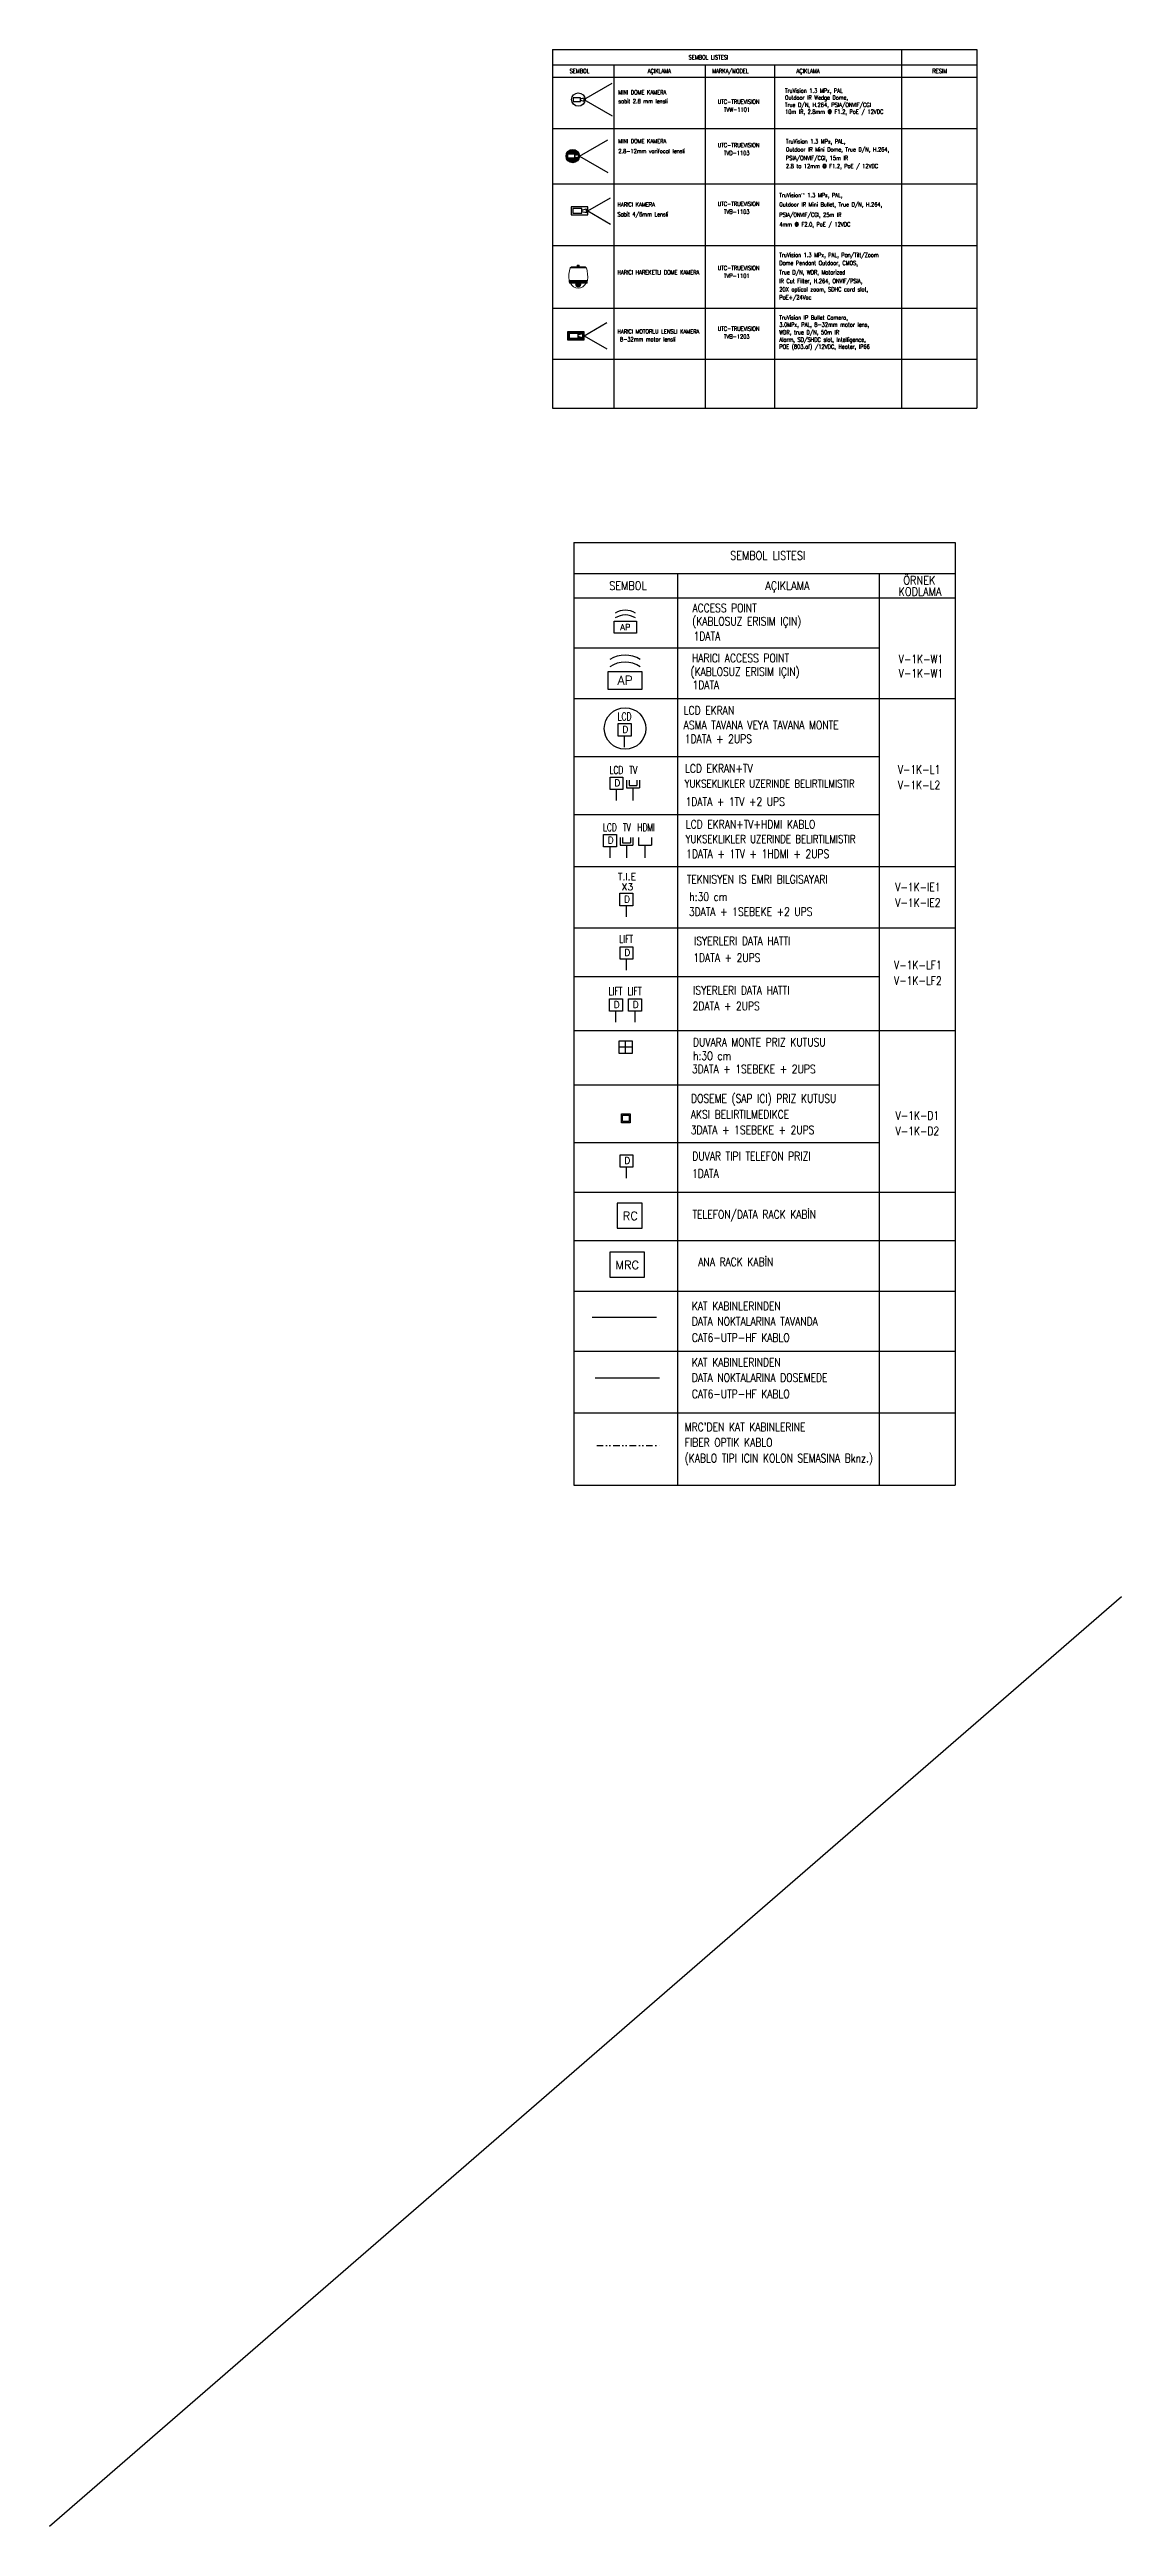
# Model space of a CAD drawing. Extents: x -2050 to 29725, y -1777 to 6820.
# Drawn here: x -2050 to 0, y -1777 to 2958 of the extents above; entities that cross this region are included whole.
import ezdxf
from ezdxf.enums import TextEntityAlignment as Align

# ---------------------------------------------------------------- set-up
doc = ezdxf.new("R2010")
doc.units = 0
doc.header["$LTSCALE"] = 25
doc.header["$MEASUREMENT"] = 0
doc.linetypes.add('DIVIDE2', pattern=[0.625, 0.25, -0.125, 0, -0.125, 0, -0.125])
for name, color, linetype, lineweight in [('DATA SARI', 30, 'Continuous', 30), ('DATA TAVAN', 160, 'Continuous', 30), ('E-ACCESS POINT (KABLOSUZ ERİŞİM İÇİN)', 7, 'Continuous', 30), ('E-ANA RACK KABİN', 7, 'Continuous', 30), ('E-DAHİLİ DOME KAMERA', 7, 'Continuous', 30), ('E-DAHİLİ KAMERA', 7, 'Continuous', 30), ('E-DAHİLİ SPEED DOME', 7, 'Continuous', 30), ('E-DATA LCD EKRAN', 7, 'Continuous', 30), ('E-DATA LIFT PRIZI', 7, 'Continuous', 30), ('E-DATA PRİZİ (RJ45)', 7, 'Continuous', 30), ('E-DATA-TEKNISYEN IS EMRI', 7, 'Continuous', 30), ('E-DUVARA MONTE PRİZ KUTUSU', 7, 'Continuous', 30), ('E-DÖŞEME (ŞAP İÇİ) PRİZ KUTUSU', 7, 'Continuous', 30), ('E-HARİCİ ACCESS POINT (KABLOSUZ ERİŞİM İÇİN)', 4, 'Continuous', 30), ('E-HARİCİ KAMERA', 7, 'Continuous', 30), ('E-KABLO', 7, 'Continuous', 30), ('E-TELEFON  DATA RACK KABİN', 7, 'Continuous', 30), ('E-YAZI', 7, 'Continuous', 30)]:
    doc.layers.add(name, color=color, linetype=linetype, lineweight=lineweight)
doc.styles.add('E-YAZI', font='txttw.shx')

msp = doc.modelspace()

# ---------------------------------------------------------------- texts
at = {"layer": 'E-YAZI', "color": 4, "style": 'E-YAZI', "width": 0.85}
for s, height, p in [('SEMBOL LISTESI', 8, (-790.02, 2943.01)), ('SEMBOL', 8, (-1036.35, 2916.59)), ('AÇIKLAMA', 8, (-883.84, 2916.59)), ('MARKA/MODEL', 8, (-747.94, 2916.59)), ('AÇIKLAMA', 8, (-599.3, 2916.59)), ('RESIM', 8, (-347.64, 2916.59)), ('SEMBOL LISTESI', 16, (-676.44, 1990.58)), ('ÖRNEK', 16, (-386.49, 1943.28)), ('SEMBOL', 16, (-943.88, 1932.84)), ('AÇIKLAMA', 16, (-638.86, 1932.84)), ('KODLAMA', 16, (-385.44, 1921.64))]:
    msp.add_text(s, height=height, dxfattribs=at).set_placement(p, align=Align.MIDDLE_CENTER)
at = {"layer": 'E-YAZI', "color": 3, "style": 'E-YAZI', "width": 0.8}
for s, height, p in [('sabit 2.8 mm lensli', 8, (-962.25, 2854.99)), ('MINI DOME KAMERA', 8, (-962.25, 2872)), ('UTC-TRUEVISION', 8, (-772.12, 2853.93)), ('TVW-1101', 8, (-760.32, 2838.91)), ('True D/N, H.264, PSIA/ONVIF/CGI', 8, (-643.66, 2848.01)), ('TruVision 1.3 MPx, PAL', 8, (-643.59, 2875.16)), ('Outdoor IR Wedge Dome,', 8, (-643.59, 2862.03)), ('10m IR, 2.8mm @ F1.2, PoE / 12VDC', 8, (-643.37, 2834.87)), ('2.8-12mm varifocal lensli', 8, (-962.25, 2759.6)), ('MINI DOME KAMERA', 8, (-962.25, 2778.62)), ('UTC-TRUEVISION', 8, (-772.12, 2771.04)), ('TVD-1103', 8, (-760.32, 2756.01)), ('TruVision 1.3 MPx, PAL,', 8, (-641.82, 2778.1)), ('Outdoor IR Mini Dome, True D/N, H.264, ', 8, (-641.82, 2762.69)), ('PSIA/ONVIF/CGI, 15m IR', 8, (-641.82, 2746.35)), ('2.8 to 12mm @ F1.2, PoE / 12VDC', 8, (-641.82, 2730.94)), ('HARICI KAMERA', 8, (-963.94, 2657.55)), ('UTC-TRUEVISION', 8, (-772.12, 2658.73)), ('TVB-1103', 8, (-760.32, 2643.71)), ('TruVision™ 1.3 MPx, PAL,', 8, (-654.44, 2675.38)), ('Outdoor IR Mini Bullet, True D/N, H.264, ', 8, (-654.44, 2657.64)), ('Sabit 4/6mm Lensli', 8, (-963.94, 2638.82)), ('4mm @ F2.0, PoE / 12VDC', 8, (-654.44, 2619.53)), ('PSIA/ONVIF/CGI, 25m IR', 8, (-654.44, 2637.88)), ('TruVision 1.3 MPx, PAL, Pan/Tilt/Zoom', 8, (-654.44, 2561.05)), ('HARICI HAREKETLI DOME KAMERA', 8, (-963.94, 2527.84)), ('UTC-TRUEVISION', 8, (-772.12, 2536.29)), ('TVP-1101', 8, (-760.32, 2521.27)), ('True D/N, WDR, Motorized', 8, (-654.44, 2527.97)), ('Dome Pendant Outdoor, CMOS,', 8, (-654.44, 2545.69)), ('IR Cut Filter, H.264, ONVIF/PSIA,', 8, (-654.44, 2511.27)), ('20X optical zoom, SDHC card slot,', 8, (-654.44, 2495.22)), ('PoE+/24Vac', 8, (-654.44, 2479.94)), ('HARICI MOTORLU LENSLI KAMERA', 8, (-963.94, 2414.88)), ('UTC-TRUEVISION', 8, (-772.12, 2420.16)), ('TruVision IP Bullet Camera, ', 8, (-654.44, 2441.39)), ('WDR, true D/N, 50m IR', 8, (-654.44, 2413.34)), ('3.0MPx, PAL, 8-32mm motor lens, ', 8, (-654.44, 2427.89)), (' 8-32mm motor lensli', 8, (-963.94, 2399.74)), ('TVB-1203', 8, (-760.32, 2405.14)), ('Alarm, SD/SHDC slot, Intelligence, ', 8, (-654.44, 2399.29)), ('POE (803.af) /12VDC, Heater, IP66 ', 8, (-654.44, 2385.93)), ('ACCESS POINT ', 16, (-820.54, 1882.33)), ('(KABLOSUZ ERISIM IÇIN)', 16, (-820.92, 1856.91)), ('HARICI ACCESS POINT', 16, (-821.29, 1786.5)), ('1DATA', 16, (-818.3, 1828.35)), ('V-1K-W1', 16, (-425.98, 1784.48)), ('(KABLOSUZ ERISIM IÇIN)', 16, (-824.13, 1760.48)), ('V-1K-W1', 16, (-425.98, 1757.34)), ('1DATA', 16, (-820.36, 1735.14)), ('ASMA TAVANA VEYA TAVANA MONTE', 16, (-837.26, 1658.49)), ('LCD EKRAN', 16, (-837.26, 1686.4)), ('1DATA + 2UPS', 16, (-835.09, 1632.14)), ('LCD EKRAN+TV', 16, (-834.81, 1575.5)), ('V-1K-L1', 16, (-427.79, 1573.53)), ('YUKSEKLIKLER UZERINDE BELIRTILMISTIR', 15, (-835.3, 1547.03)), ('1DATA + 1TV +2 UPS', 16, (-833.55, 1512.01)), ('V-1K-L2', 16, (-427.79, 1543.74)), ('LCD EKRAN+TV+HDMI KABLO', 16, (-833.27, 1468.73)), ('YUKSEKLIKLER UZERINDE BELIRTILMISTIR', 15, (-833.61, 1440.97)), ('1DATA + 1TV + 1HDMI + 2UPS', 16, (-832.6, 1412.28)), ('TEKNISYEN IS EMRI BILGISAYARI', 16, (-831.37, 1363.57)), ('h:30 cm', 16, (-826.54, 1330.23)), ('V-1K-IE1', 16, (-432.76, 1348.7)), ('V-1K-IE2', 16, (-432.76, 1318.91)), ('3DATA + 1SEBEKE +2 UPS', 16, (-827.37, 1301.68)), ('ISYERLERI DATA HATTI', 16, (-817.6, 1245.7)), ('1DATA + 2UPS', 16, (-818.85, 1213.79)), ('V-1K-LF1', 16, (-434.92, 1199.6)), ('V-1K-LF2', 16, (-434.92, 1169.81)), ('2DATA + 2UPS', 16, (-820.05, 1121.4)), ('ISYERLERI DATA HATTI', 16, (-819.24, 1151.5)), ('DUVARA MONTE PRIZ KUTUSU', 16, (-819.3, 1052.22)), ('h:30 cm', 16, (-819.3, 1026.15)), ('3DATA + 1SEBEKE + 2UPS', 16, (-821.42, 1000.99)), ('DOSEME (SAP ICI) PRIZ KUTUSU', 16, (-823.06, 944.59)), ('3DATA + 1SEBEKE + 2UPS', 16, (-823.69, 884.63)), ('V-1K-D1', 16, (-432.03, 912.05)), ('V-1K-D2', 16, (-432.03, 882.27)), ('DUVAR TIPI TELEFON PRIZI', 16, (-820.68, 834.41)), ('1DATA', 16, (-821.19, 801.25)), ('TELEFON/DATA RACK KABİN', 16, (-820.54, 722.96)), ('ANA RACK KABİN', 16, (-809.26, 632.25)), ('KAT KABINLERINDEN', 16, (-821.67, 547.84)), ('DATA NOKTALARINA TAVANDA', 16, (-821.67, 518.61)), ('CAT6-UTP-HF KABLO', 16, (-821.67, 487.49)), ('KAT KABINLERINDEN', 16, (-821.67, 440.33)), ('DATA NOKTALARINA DOSEMEDE', 16, (-821.67, 411.1)), ('CAT6-UTP-HF KABLO', 16, (-821.67, 379.99)), ("MRC'DEN KAT KABINLERINE", 16, (-835.29, 316.46)), ('FIBER OPTIK KABLO', 16, (-835.29, 287.13)), ('(KABLO TIPI ICIN KOLON SEMASINA Bknz.)', 16, (-835.29, 257.08))]:
    msp.add_text(s, height=height, dxfattribs=at).set_placement(p)
at = {"layer": 'E-YAZI', "color": 1, "style": 'E-YAZI', "width": 0.8}
msp.add_text('AKSI BELIRTILMEDIKCE', height=16, dxfattribs=at).set_placement((-823.69, 914.25))

# ---------------------------------------------------------------- blocks, each defined once
blk = doc.blocks.new('E-DATA-TEKNISYEN IS EMRI')
at = {"layer": 'E-DATA PRİZİ (RJ45)', "color": 6}
blk.add_line((0, 0), (0, 42), dxfattribs=at)
blk.add_lwpolyline([(-24.6, 89.6), (24.6, 89.6), (24.6, 42), (-24.6, 42)], close=True, dxfattribs=at)
at = {"layer": 'E-DATA PRİZİ (RJ45)', "color": 6, "style": 'E-YAZI'}
for s, p in [('T.I.E', (-32.1, 140.4)), ('X3', (-17.8, 101.3)), ('D', (-8.8, 54.6))]:
    blk.add_text(s, height=25.6, rotation=0.00003, dxfattribs=at).set_placement(p)
blk = doc.blocks.new('E-DATA LCD EKRAN')
at = {"layer": 'E-DATA PRİZİ (RJ45)', "color": 1}
blk.add_line((0, 0), (0, 42), dxfattribs=at)
blk.add_lwpolyline([(-24.6, 89.6), (24.6, 89.6), (24.6, 42), (-24.6, 42)], close=True, dxfattribs=at)
blk.add_circle((1.6, 70.7), 79.4, dxfattribs=at)
at = {"layer": 'E-DATA PRİZİ (RJ45)', "color": 1, "style": 'E-YAZI'}
blk.add_text('D', height=25.6, dxfattribs=at).set_placement((-8.8, 54.6))
at = {"layer": 'E-YAZI', "color": 1, "style": 'E-YAZI', "width": 0.7}
blk.add_text('LCD', height=30, dxfattribs=at).set_placement((-27, 101.6))
blk = doc.blocks.new('E-LCD+TV')
at = {"layer": 'E-DATA PRİZİ (RJ45)', "color": 1}
for p, q in [((0, 0), (0, 42)), ((38.5, 77.5), (38.5, 48)), ((38.5, 48), (87.6, 48)), ((48.3, 77.5), (48.3, 57.8)), ((48.3, 57.8), (77.8, 57.8)), ((63, 48), (63, 0)), ((77.8, 77.5), (77.8, 57.8)), ((87.6, 77.5), (87.6, 48))]:
    blk.add_line(p, q, dxfattribs=at)
blk.add_lwpolyline([(-24.6, 89.6), (24.6, 89.6), (24.6, 42), (-24.6, 42)], close=True, dxfattribs=at)
at = {"layer": 'E-DATA PRİZİ (RJ45)', "color": 1, "style": 'E-YAZI'}
blk.add_text('D', height=25.6, dxfattribs=at).set_placement((-8.8, 54.6))
at = {"layer": 'E-YAZI', "color": 1, "style": 'E-YAZI', "width": 0.7}
for s, p in [('LCD', (-27, 101.6)), ('TV', (49, 101.6))]:
    blk.add_text(s, height=30, dxfattribs=at).set_placement(p)
blk = doc.blocks.new('E-LCD+TV+HDMI')
at = {"layer": 'E-DATA PRİZİ (RJ45)', "color": 1}
for p, q in [((-63, 0), (-63, 42)), ((-24.6, 77.5), (-24.6, 48)), ((-24.6, 48), (24.6, 48)), ((-14.7, 77.5), (-14.7, 57.8)), ((-14.7, 57.8), (14.7, 57.8)), ((0, 48), (0, 0)), ((14.7, 77.5), (14.7, 57.8)), ((24.6, 77.5), (24.6, 48)), ((46.1, 77.5), (46.1, 48)), ((46.1, 48), (95.2, 48)), ((70.6, 48), (70.6, 0)), ((95.2, 77.5), (95.2, 48))]:
    blk.add_line(p, q, dxfattribs=at)
blk.add_lwpolyline([(-87.6, 89.6), (-38.5, 89.6), (-38.5, 42), (-87.6, 42)], close=True, dxfattribs=at)
at = {"layer": 'E-DATA PRİZİ (RJ45)', "color": 1, "style": 'E-YAZI'}
blk.add_text('D', height=25.6, dxfattribs=at).set_placement((-71.8, 54.6))
at = {"layer": 'E-YAZI', "color": 1, "style": 'E-YAZI', "width": 0.7}
for s, p in [('LCD', (-90, 101.6)), ('TV', (-14, 101.6)), ('HDMI', (41.2, 101.6))]:
    blk.add_text(s, height=30, dxfattribs=at).set_placement(p)
blk = doc.blocks.new('*U146')
at = {"layer": 'E-ACCESS POINT (KABLOSUZ ERİŞİM İÇİN)', "color": 4}
blk.add_lwpolyline([(-2.39, 3.24), (2.39, 3.24), (2.39, 0.65), (-2.39, 0.65)], close=True, dxfattribs=at)
at = {"layer": 'E-ACCESS POINT (KABLOSUZ ERİŞİM İÇİN)', "color": 3}
for centre in [(0, 1.56), (0, 0.55)]:
    blk.add_arc(centre, 3.99, 57.1828, 122.8172, dxfattribs=at)
at = {"layer": 'E-ACCESS POINT (KABLOSUZ ERİŞİM İÇİN)', "color": 3, "style": 'E-YAZI'}
blk.add_text('AP', height=1.28, dxfattribs=at).set_placement((-1.05, 1.31))
blk = doc.blocks.new('E-DATA LIFT PRIZI')
at = {"layer": 'E-DATA LIFT PRIZI', "color": 2}
blk.add_line((0, 0), (0, 42), dxfattribs=at)
blk.add_lwpolyline([(-24.6, 89.6), (24.6, 89.6), (24.6, 42), (-24.6, 42)], close=True, dxfattribs=at)
at = {"layer": 'E-DATA LIFT PRIZI', "color": 2, "style": 'E-YAZI', "width": 0.7}
blk.add_text('LIFT', height=30, dxfattribs=at).set_placement((-28, 104.2))
at = {"layer": 'E-DATA LIFT PRIZI', "color": 2, "style": 'E-YAZI'}
blk.add_text('D', height=25.6, dxfattribs=at).set_placement((-8.8, 54.6))
blk = doc.blocks.new('100_TELEFON DATA RACK KABİN')
at = {"layer": 'E-TELEFON  DATA RACK KABİN', "color": 4}
blk.add_lwpolyline([(2.4, 0), (2.4, 4.8), (-2.4, 4.8), (-2.4, 0)], close=True, dxfattribs=at)
at = {"layer": 'E-TELEFON  DATA RACK KABİN', "color": 3, "style": 'E-YAZI'}
blk.add_text('RC', height=1.6, dxfattribs=at).set_placement((-1.31, 1.54))
blk = doc.blocks.new('10_ANA RACK KABİN')
at = {"layer": 'E-ANA RACK KABİN', "color": 4}
blk.add_lwpolyline([(3.31, 0), (3.31, 4.8), (-3.31, 4.8), (-3.31, 0)], close=True, dxfattribs=at)
at = {"layer": 'E-ANA RACK KABİN', "color": 3, "style": 'E-YAZI'}
blk.add_text('MRC', height=1.6, dxfattribs=at).set_placement((-2.22, 1.54))
blk = doc.blocks.new('10_DUVARA MONTE PRİZ KUTUSU')
at = {"layer": 'E-DUVARA MONTE PRİZ KUTUSU', "color": 4}
for p, q in [((24.5, 0), (-24.5, 0)), ((0, 24.5), (0, -24.5))]:
    blk.add_line(p, q, dxfattribs=at)
blk.add_lwpolyline([(-24.5, -24.5), (24.5, -24.5), (24.5, 24.5), (-24.5, 24.5)], close=True, dxfattribs=at)
blk = doc.blocks.new('E-DÖŞEME BUAT')
at = {"layer": 'E-YAZI', "color": 5}
for points in [[(-34, 34), (0, 34), (0, 0), (-34, 0)], [(-29.5, 29.5), (-4.5, 29.5), (-4.5, 4.5), (-29.5, 4.5)]]:
    blk.add_lwpolyline(points, close=True, dxfattribs=at)
blk = doc.blocks.new('*U144')
at = {"layer": 'E-DATA PRİZİ (RJ45)', "color": 4}
blk.add_line((0, 0), (0, 2.1), dxfattribs=at)
blk.add_lwpolyline([(-1.23, 4.48), (1.23, 4.48), (1.23, 2.1), (-1.23, 2.1)], close=True, dxfattribs=at)
at = {"layer": 'E-DATA PRİZİ (RJ45)', "color": 3, "style": 'E-YAZI'}
blk.add_text('D', height=1.28, dxfattribs=at).set_placement((-0.44, 2.73))
blk = doc.blocks.new('E-HARİCİ ACCESS POINT')
at = {"layer": 'E-HARİCİ ACCESS POINT (KABLOSUZ ERİŞİM İÇİN)', "ltscale": 2}
blk.add_lwpolyline([(35, 32.3), (35, -32.3), (0, -32.3), (0, 32.3)], close=True, dxfattribs=at)
at = {"layer": 'E-HARİCİ ACCESS POINT (KABLOSUZ ERİŞİM İÇİN)'}
for centre in [(-1.3, 0), (12.3, 0)]:
    blk.add_arc(centre, 53.8, 327.1828, 32.8172, dxfattribs=at)
at = {"layer": 'E-HARİCİ ACCESS POINT (KABLOSUZ ERİŞİM İÇİN)', "style": 'E-YAZI'}
blk.add_text('AP', height=17.28, rotation=270, dxfattribs=at).set_placement((9, 14.2))
blk = doc.blocks.new('100_HARİCİ KAMERA')
at = {"layer": 'E-DAHİLİ KAMERA', "color": 4}
for q in [(18.8, 6.3), (18.8, -6.3)]:
    blk.add_line((8, 0), q, dxfattribs=at)
at = {"layer": 'E-HARİCİ KAMERA', "color": 4}
for points in [[(0, -1.9), (8, -1.9), (8, 1.9), (0, 1.9)], [(5.1, -1.1), (5.1, 1.1), (0.8, 1.1), (0.8, -1.1)]]:
    blk.add_lwpolyline(points, close=True, dxfattribs=at)
blk.add_lwpolyline([(5.1, 0.4), (7.2, 1), (7.2, -1), (5.1, -0.4)], dxfattribs=at)
blk = doc.blocks.new('100_DAHİLİ DOME KAMERA')
at = {"layer": 'E-DAHİLİ DOME KAMERA', "color": 4}
for p, q in [((-1.94, 0.71), (-1.94, -0.69)), ((0.82, 0.71), (-1.94, 0.71)), ((0.82, -0.69), (0.82, 0.71)), ((0.82, 0.29), (2.13, 0.67)), ((2.13, 0.67), (2.13, -0.64)), ((-1.94, -0.69), (0.82, -0.69)), ((0.82, -0.27), (2.13, -0.64))]:
    blk.add_line(p, q, dxfattribs=at)
at = {"layer": 'E-DAHİLİ DOME KAMERA', "color": 4, "linetype": 'Continuous'}
blk.add_circle((0, 0), 2.57, dxfattribs=at)
at = {"layer": 'E-DAHİLİ KAMERA', "color": 4}
for q in [(12.98, 6.26), (12.98, -6.26)]:
    blk.add_line((2.13, 0), q, dxfattribs=at)
blk = doc.blocks.new('E-DAHİLİ SPEED DOME KAMERA (HAREKETLİ)')
at = {"layer": 'E-DAHİLİ SPEED DOME', "lineweight": 15}
blk.add_hatch(color=5, dxfattribs=at).paths.add_polyline_path([(0.77, -4.93, 0.114875), (0.69, -4.58), (-0.72, -4.58, 0.114346), (-0.8, -4.93, 1)])
at = {"layer": 'E-DAHİLİ SPEED DOME', "color": 5, "lineweight": 15}
for p, q in [((-0.26, 0), (-0.26, -0.46)), ((0, 0), (-0.26, 0)), ((0, 0), (0.26, 0)), ((-2.32, -3.91), (2.32, -3.92)), ((-2.25, -4.58), (2.25, -4.58)), ((-2.12, -4.29), (-2.12, -3.91)), ((-2.12, -4.58), (-2.12, -3.91)), ((-2.09, -4.29), (-2.09, -3.91)), ((-2.09, -4.58), (-2.09, -3.91)), ((-2.08, -0.71), (2.08, -0.71)), ((-2, -0.64), (2, -0.64)), ((-1.86, -0.54), (-1.74, -0.54)), ((-1.84, -4.29), (-1.84, -3.91)), ((-1.84, -4.58), (-1.84, -3.91)), ((-1.81, -4.29), (-1.81, -3.91)), ((-1.81, -4.58), (-1.81, -3.91)), ((-1.77, -0.46), (1.77, -0.46)), ((-1.74, -0.54), (1.74, -0.54)), ((-1.56, -4.29), (-1.56, -3.91)), ((-1.56, -4.58), (-1.56, -3.91)), ((-1.53, -4.29), (-1.53, -3.91)), ((-1.53, -4.58), (-1.53, -3.91)), ((-1.28, -4.29), (-1.28, -3.91)), ((-1.28, -4.58), (-1.28, -3.91)), ((-1.25, -4.29), (-1.25, -3.91)), ((-1.25, -4.58), (-1.25, -3.91)), ((-1.01, -4.29), (-1.01, -3.91)), ((-1.01, -4.58), (-1.01, -3.91)), ((-0.98, -4.29), (-0.98, -3.91)), ((-0.98, -4.58), (-0.98, -3.91)), ((-0.72, -4.29), (-0.72, -3.91)), ((-0.72, -4.58), (-0.72, -3.91)), ((-0.69, -4.29), (-0.69, -3.91)), ((-0.69, -4.58), (-0.69, -3.91)), ((-0.44, -4.29), (-0.44, -3.91)), ((-0.44, -4.58), (-0.44, -3.91)), ((-0.41, -4.29), (-0.41, -3.91)), ((-0.41, -4.58), (-0.41, -3.91)), ((0, -0.08), (-0.26, -0.08)), ((0, -0.17), (-0.26, -0.17)), ((0, -0.25), (-0.26, -0.25)), ((0, -0.33), (-0.26, -0.33)), ((0, -0.42), (-0.26, -0.42)), ((-0.16, -4.29), (-0.16, -3.91)), ((-0.16, -4.58), (-0.16, -3.91)), ((-0.13, -4.29), (-0.13, -3.91)), ((-0.13, -4.58), (-0.13, -3.91)), ((0, -0.08), (0.26, -0.08)), ((0, -0.17), (0.26, -0.17)), ((0, -0.25), (0.26, -0.25)), ((0, -0.33), (0.26, -0.33)), ((0, -0.42), (0.26, -0.42)), ((0.13, -4.29), (0.13, -3.92)), ((0.13, -4.58), (0.13, -3.91)), ((0.15, -4.29), (0.16, -3.92)), ((0.15, -4.58), (0.16, -3.91)), ((0.26, 0), (0.26, -0.46)), ((0.41, -4.29), (0.41, -3.92)), ((0.41, -4.58), (0.41, -3.91)), ((0.43, -4.29), (0.44, -3.92)), ((0.43, -4.58), (0.44, -3.91)), ((0.69, -4.58), (0.69, -3.91)), ((0.69, -4.29), (0.69, -3.92)), ((0.71, -4.58), (0.72, -3.91)), ((0.71, -4.29), (0.72, -3.92)), ((0.98, -4.58), (0.98, -3.91)), ((0.98, -4.29), (0.98, -3.92)), ((1.01, -4.58), (1.01, -3.91)), ((1.01, -4.29), (1.01, -3.92)), ((1.25, -4.58), (1.25, -3.91)), ((1.25, -4.29), (1.25, -3.92)), ((1.27, -4.58), (1.27, -3.91)), ((1.27, -4.29), (1.27, -3.92)), ((1.53, -4.58), (1.53, -3.91)), ((1.53, -4.29), (1.53, -3.92)), ((1.55, -4.58), (1.55, -3.91)), ((1.55, -4.29), (1.55, -3.92)), ((1.86, -0.54), (1.74, -0.54)), ((1.81, -4.58), (1.81, -3.91)), ((1.81, -4.29), (1.81, -3.92)), ((1.83, -4.58), (1.83, -3.91)), ((1.83, -4.29), (1.83, -3.92)), ((2.09, -4.58), (2.09, -3.91)), ((2.09, -4.3), (2.09, -3.92)), ((2.11, -4.58), (2.11, -3.91)), ((2.11, -4.3), (2.11, -3.92))]:
    blk.add_line(p, q, dxfattribs=at)
for centre, radius, start, end in [((4.75, -2.84), 7.15, 162.67264, 188.63907), ((10.56, -2.93), 12.92, 184.33494, 187.33768), ((10.6, -2.93), 12.92, 184.35404, 187.33747), ((-1.95, -0.78), 0.148, 112.00649, 152.15914), ((-1.72, -0.98), 0.435, 92.36064, 129.61177), ((-0.02, -3.65), 2.2, 205.16018, 334.90248), ((-1.08, -1.28), 1.07, 130.14761, 136.61568), ((1.72, -0.98), 0.435, 50.33127, 87.58241), ((1.08, -1.28), 1.07, 43.32737, 49.79543), ((1.95, -0.78), 0.148, 27.78391, 67.93655), ((-4.75, -2.83), 7.15, 351.30397, 17.27041), ((-10.61, -2.92), 12.92, 352.6245, 355.6081), ((-10.56, -2.92), 12.92, 352.6245, 355.6081)]:
    blk.add_arc(centre, radius, start, end, dxfattribs=at)
blk = doc.blocks.new('E-VARIFOCAL DOME KAMERA')
at = {"layer": 'E-DAHİLİ KAMERA'}
h = blk.add_hatch(color=6, dxfattribs=at)
h.dxf.hatch_style = 1
h.paths.add_polyline_path([(0, 0, 1), (25.7, 0, 1)])
h.paths.add_polyline_path([(16.9, 3.6), (16.9, 1.5), (23.5, 3.3), (23.5, -3.2), (16.9, -1.3), (16.9, -3.4), (3.1, -3.4), (3.1, 3.6)], flags=16)
at = {"layer": 'E-DAHİLİ KAMERA', "color": 6}
for p, q in [((3.1, 3.6), (3.1, -3.4)), ((16.9, 3.6), (3.1, 3.6)), ((16.9, -3.4), (16.9, 3.6)), ((16.9, 1.5), (23.5, 3.3)), ((23.5, 3.3), (23.5, -3.2)), ((25.7, 0), (79.9, 31.3)), ((25.7, 0), (79.9, -31.3)), ((3.1, -3.4), (16.9, -3.4)), ((16.9, -1.3), (23.5, -3.2))]:
    blk.add_line(p, q, dxfattribs=at)
blk.add_circle((12.8, 0), 12.8, dxfattribs=at)
blk = doc.blocks.new('E-HARICI KAMERA-MOTORLU LENSLI')
at = {"layer": 'E-DAHİLİ KAMERA'}
h = blk.add_hatch(color=3, dxfattribs=at)
h.dxf.hatch_style = 1
h.paths.add_polyline_path([(0, 7.6), (0, -7.6), (31.8, -7.6), (31.8, 7.6)])
h.paths.add_polyline_path([(28.6, 4.1), (28.6, -4.1), (20.4, -1.8), (20.4, -4.4), (3.2, -4.4), (3.2, 4.4), (20.4, 4.4), (20.4, 1.8)], flags=16)
at = {"layer": 'E-DAHİLİ KAMERA', "color": 3}
for q in [(75.2, 25.1), (75.2, -25.1)]:
    blk.add_line((31.8, 0), q, dxfattribs=at)
for points in [[(0, -7.6), (31.8, -7.6), (31.8, 7.6), (0, 7.6)], [(20.4, -4.4), (20.4, 4.4), (3.2, 4.4), (3.2, -4.4)]]:
    blk.add_lwpolyline(points, close=True, dxfattribs=at)
blk.add_lwpolyline([(20.4, 1.8), (28.6, 4.1), (28.6, -4.1), (20.4, -1.8)], dxfattribs=at)

# ---------------------------------------------------------------- linework, layer by layer
at = {"layer": 'DATA SARI'}
msp.add_line((-1006.66, 418.76), (-883.79, 418.76), dxfattribs=at)
at = {"layer": 'DATA TAVAN'}
msp.add_line((-1012.1, 534.89), (-889.23, 534.89), dxfattribs=at)
at = {"layer": 'E-KABLO', "color": 6, "linetype": 'DIVIDE2', "ltscale": 2}
msp.add_line((-1003.58, 289.23), (-880.71, 289.23), dxfattribs=at)
at = {"layer": 'E-KABLO', "color": 6}
msp.add_lwpolyline([(0, 0), (-2050.06, -1776.97)], dxfattribs=at)
at = {"layer": 'E-YAZI', "color": 4}
for p, q in [((-1088.08, 2957.74), (-1088.08, 2272.41)), ((-1088.08, 2957.74), (-276.84, 2957.74)), ((-1088.08, 2928.28), (-276.84, 2928.28)), ((-1088.08, 2904.84), (-276.84, 2904.84)), ((-1088.08, 2272.41), (-276.84, 2272.41)), ((-1047.35, 2015.14), (-1047.35, 213.52)), ((-1047.35, 2015.14), (-317.95, 2015.14)), ((-317.95, 2015.14), (-317.95, 213.52)), ((-1047.35, 1956.23), (-317.95, 1956.23)), ((-1047.35, 1909.34), (-317.95, 1909.34)), ((-1047.35, 213.52), (-317.95, 213.52))]:
    msp.add_line(p, q, dxfattribs=at)
at = {"layer": 'E-YAZI', "color": 7, "linetype": 'Continuous'}
for p, q in [((-420.56, 2957.74), (-420.56, 2272.41)), ((-276.84, 2957.74), (-276.84, 2272.41)), ((-1088.08, 2904.84), (-276.84, 2904.84)), ((-796.01, 2928.28), (-796.01, 2272.41)), ((-663.89, 2928.28), (-663.89, 2272.41)), ((-1088.08, 2806.79), (-276.84, 2806.79)), ((-1088.08, 2700.73), (-276.84, 2700.73)), ((-1088.08, 2583.36), (-276.84, 2583.36)), ((-1088.08, 2463.27), (-276.84, 2463.27)), ((-1088.08, 2365.94), (-276.84, 2365.94)), ((-1088.08, 2272.41), (-276.84, 2272.41)), ((-463.2, 1956.23), (-463.2, 213.52)), ((-1047.35, 1909.34), (-317.95, 1909.34)), ((-1047.35, 1909.34), (-317.95, 1909.34)), ((-1047.35, 1813.87), (-463.2, 1813.87)), ((-1047.35, 1716.98), (-317.95, 1716.98)), ((-1047.35, 1606.15), (-463.2, 1606.15)), ((-1047.35, 1495.74), (-463.2, 1495.74)), ((-1047.35, 1396.21), (-317.95, 1396.21)), ((-1047.35, 1278.85), (-317.95, 1278.85)), ((-1047.35, 1185.81), (-463.2, 1185.81)), ((-1047.35, 1082.4), (-317.95, 1082.4)), ((-1047.35, 978.77), (-463.2, 978.77)), ((-1047.35, 868.44), (-463.2, 868.44)), ((-1047.35, 773.43), (-317.95, 773.43)), ((-1047.35, 681.36), (-317.95, 681.36)), ((-1047.35, 584.14), (-317.95, 584.14)), ((-1047.35, 469.73), (-317.95, 469.73)), ((-1047.35, 351.63), (-317.95, 351.63))]:
    msp.add_line(p, q, dxfattribs=at)
at = {"layer": 'E-YAZI', "color": 7}
for p, q in [((-970.97, 2928.28), (-970.97, 2272.41)), ((-848.93, 1956.23), (-848.93, 213.52))]:
    msp.add_line(p, q, dxfattribs=at)

# ---------------------------------------------------------------- block references
at = {"layer": 'E-ACCESS POINT (KABLOSUZ ERİŞİM İÇİN)', "xscale": 9, "yscale": 9, "zscale": 9}
msp.add_blockref('*U146', (-948.95, 1836.01), dxfattribs=at)
at = {"layer": 'E-ANA RACK KABİN', "xscale": 10, "yscale": 10, "zscale": 10}
msp.add_blockref('10_ANA RACK KABİN', (-945.6, 610.95), dxfattribs=at)
at = {"layer": 'E-DAHİLİ DOME KAMERA', "xscale": 5, "yscale": 5, "zscale": 5}
msp.add_blockref('100_DAHİLİ DOME KAMERA', (-1038.78, 2862.11), dxfattribs=at)
at = {"layer": 'E-DAHİLİ KAMERA', "color": 2}
for name, p in [('E-VARIFOCAL DOME KAMERA', (-1062.31, 2754.03)), ('E-HARICI KAMERA-MOTORLU LENSLI', (-1059.33, 2410.73))]:
    msp.add_blockref(name, p, dxfattribs=at)
at = {"layer": 'E-DAHİLİ SPEED DOME', "xscale": 7.5, "yscale": 7.5, "zscale": 7.5}
msp.add_blockref('E-DAHİLİ SPEED DOME KAMERA (HAREKETLİ)', (-1038.84, 2545.72), dxfattribs=at)
at = {"layer": 'E-DATA LCD EKRAN', "color": 1, "xscale": 0.5, "yscale": 0.5, "zscale": 0.5}
for name, p in [('E-DATA LCD EKRAN', (-950.17, 1624.48)), ('E-LCD+TV', (-965.76, 1522.17)), ('E-LCD+TV+HDMI', (-946.64, 1412.72))]:
    msp.add_blockref(name, p, dxfattribs=at)
at = {"layer": 'E-DATA LIFT PRIZI', "color": 1, "xscale": 0.5, "yscale": 0.5, "zscale": 0.5}
for p in [(-946.58, 1197.89), (-966.85, 1098.36), (-930.35, 1098.36)]:
    msp.add_blockref('E-DATA LIFT PRIZI', p, dxfattribs=at)
at = {"layer": 'E-DATA PRİZİ (RJ45)', "xscale": 10, "yscale": 10, "zscale": 10}
msp.add_blockref('*U144', (-946.62, 800.37), dxfattribs=at)
at = {"layer": 'E-DATA-TEKNISYEN IS EMRI', "color": 1, "xscale": 0.5, "yscale": 0.5, "zscale": 0.5}
msp.add_blockref('E-DATA-TEKNISYEN IS EMRI', (-946.86, 1300.08), dxfattribs=at)
at = {"layer": 'E-DUVARA MONTE PRİZ KUTUSU', "color": 3, "xscale": -0.5, "yscale": 0.5, "zscale": 0.5, "rotation": 180}
msp.add_blockref('10_DUVARA MONTE PRİZ KUTUSU', (-948.35, 1050.69), dxfattribs=at)
at = {"layer": 'E-DÖŞEME (ŞAP İÇİ) PRİZ KUTUSU', "color": 1, "xscale": 0.5, "yscale": 0.5, "zscale": 0.5}
msp.add_blockref('E-DÖŞEME BUAT', (-939.5, 906.13), dxfattribs=at)
at = {"layer": 'E-HARİCİ ACCESS POINT (KABLOSUZ ERİŞİM İÇİN)', "rotation": 89.99999999999999}
msp.add_blockref('E-HARİCİ ACCESS POINT', (-949.45, 1734.14), dxfattribs=at)
at = {"layer": 'E-HARİCİ KAMERA', "xscale": 4.000000000000002, "yscale": 4.000000000000002, "zscale": 4.000000000000002}
msp.add_blockref('100_HARİCİ KAMERA', (-1052.27, 2649.31), dxfattribs=at)
at = {"layer": 'E-TELEFON  DATA RACK KABİN', "xscale": 10, "yscale": 10, "zscale": 10}
msp.add_blockref('100_TELEFON DATA RACK KABİN', (-940.66, 704.86), dxfattribs=at)

msp.set_redraw_order([(e.dxf.handle, doc.entitydb.next_handle()) for e in msp.query("TEXT MTEXT ATTDEF DIMENSION ARC_DIMENSION")])  # texts and dimensions are drawn at this point

doc.saveas('drawing.dxf')
